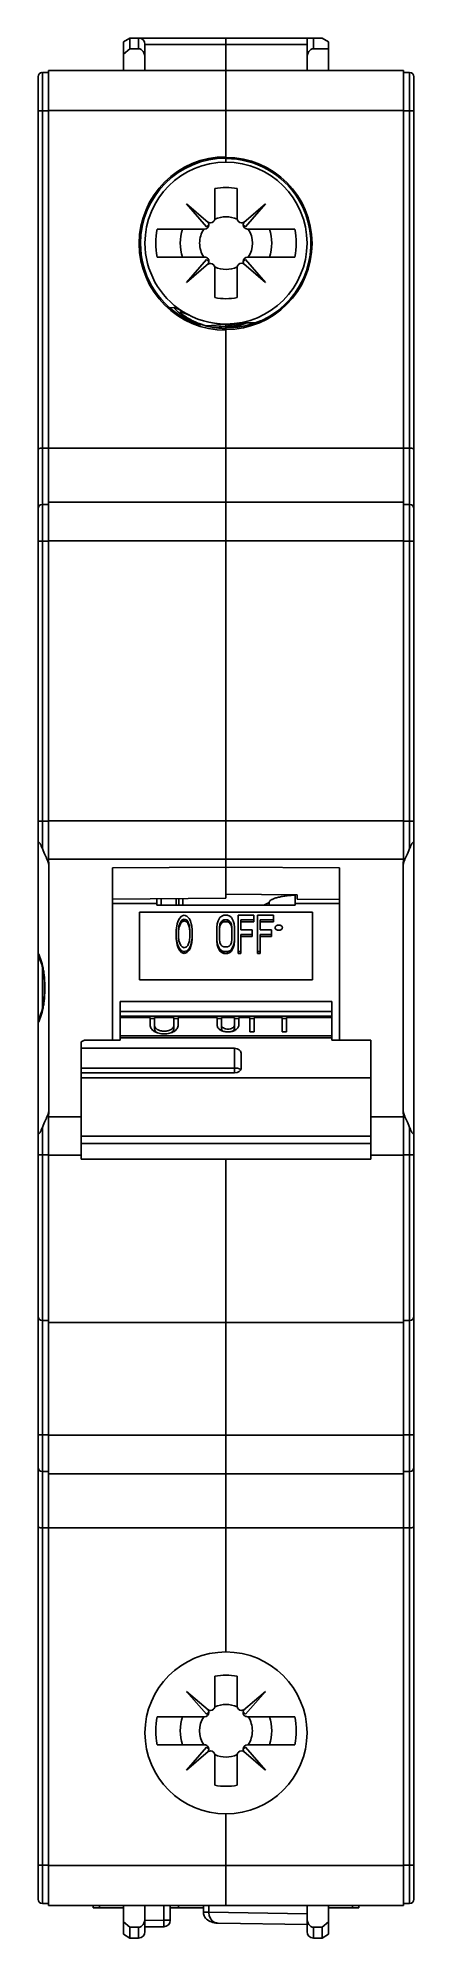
# Model space of a CAD drawing. Header units: millimetres. Extents: x 267.1 to 284.5, y 120 to 208.
import ezdxf

# ---------------------------------------------------------------- set-up
doc = ezdxf.new("R2010")
doc.units = ezdxf.units.MM
doc.header["$MEASUREMENT"] = 0
doc.layers.get('0').update_dxf_attribs({"lineweight": 0})
for name, color, linetype, lineweight in [('02_PLANES', 7, 'Continuous', 0), ('03_AXES', 7, 'Continuous', 0), ('08_DRAFTS', 7, 'Continuous', 0), ('09_ROUNDS', 7, 'Continuous', 0), ('10_CHAMFER', 7, 'Continuous', 0)]:
    doc.layers.add(name, color=color, linetype=linetype, lineweight=lineweight)

msp = doc.modelspace()

# ---------------------------------------------------------------- linework, layer by layer
at = {"color": 7, "lineweight": 25}
for p, q in [((267.063, 206.228), (267.063, 170.634)), ((267.263, 206.428), (267.263, 170.483)), ((267.263, 206.428), (267.553, 206.428)), ((267.553, 169.767), (267.553, 206.528)), ((283.973, 206.528), (267.553, 206.528)), ((283.973, 169.767), (283.973, 206.528)), ((284.263, 206.428), (283.973, 206.428)), ((284.263, 170.483), (284.263, 206.428)), ((284.463, 121.828), (284.463, 206.228)), ((267.263, 204.661), (267.553, 204.661)), ((283.973, 204.668), (267.553, 204.668)), ((284.263, 204.661), (283.973, 204.661)), ((273.942, 200.349), (274.862, 199.288)), ((274.933, 199.49), (273.942, 200.349)), ((277.584, 200.349), (276.592, 199.489)), ((276.665, 199.288), (277.584, 200.349)), ((274.862, 199.288), (274.967, 199.393)), ((276.559, 199.394), (276.665, 199.288)), ((274.862, 197.768), (273.942, 196.707)), ((273.942, 196.707), (274.949, 197.58)), ((274.974, 197.656), (274.862, 197.768)), ((276.665, 197.768), (276.559, 197.662)), ((276.592, 197.567), (277.584, 196.707)), ((277.584, 196.707), (276.665, 197.768)), ((267.263, 189.025), (267.553, 189.025)), ((283.973, 189.028), (267.553, 189.028)), ((284.263, 189.025), (283.973, 189.025)), ((267.263, 186.428), (267.553, 186.428)), ((283.973, 186.528), (267.553, 186.528)), ((284.263, 186.428), (283.973, 186.428)), ((267.263, 184.725), (267.553, 184.725)), ((283.973, 184.735), (267.553, 184.735)), ((284.263, 184.725), (283.973, 184.725)), ((267.263, 171.759), (267.553, 171.759)), ((283.973, 171.763), (267.553, 171.763)), ((284.263, 171.759), (283.973, 171.759)), ((267.512, 169.91), (267.553, 169.91)), ((283.973, 170.002), (267.553, 170.002)), ((284.014, 169.91), (283.973, 169.91)), ((267.563, 158.302), (267.563, 169.754)), ((283.963, 169.754), (283.963, 158.302)), ((271.763, 167.534), (279.763, 167.534)), ((271.763, 167.534), (271.763, 164.412)), ((272.563, 167.937), (272.563, 167.857)), ((272.563, 167.857), (278.963, 167.857)), ((273.606, 167.253), (273.545, 167.145)), ((273.708, 167.36), (273.606, 167.253)), ((273.831, 167.396), (273.708, 167.36)), ((273.729, 167.181), (273.831, 167.217)), ((273.953, 167.36), (273.831, 167.396)), ((273.831, 167.217), (273.933, 167.181)), ((273.831, 167.136), (273.831, 167.217)), ((274.055, 167.253), (273.953, 167.36)), ((274.117, 167.145), (274.055, 167.253)), ((275.484, 167.288), (275.403, 167.145)), ((275.566, 167.36), (275.484, 167.288)), ((275.668, 167.396), (275.566, 167.36)), ((275.832, 167.396), (275.668, 167.396)), ((275.934, 167.36), (275.832, 167.396)), ((276.015, 167.288), (275.934, 167.36)), ((276.097, 167.145), (276.015, 167.288)), ((276.322, 165.632), (276.322, 167.396)), ((277.057, 167.396), (276.322, 167.396)), ((277.057, 167.1), (277.057, 167.396)), ((277.22, 165.632), (277.22, 167.396)), ((277.955, 167.396), (277.22, 167.396)), ((277.513, 167.857), (277.763, 167.991)), ((277.763, 167.992), (277.763, 167.857)), ((277.955, 167.1), (277.955, 167.396)), ((278.963, 167.937), (278.963, 167.857)), ((279.763, 167.534), (279.763, 164.412)), ((273.484, 166.894), (273.463, 166.715)), ((273.463, 166.312), (273.463, 166.715)), ((273.463, 166.393), (273.484, 166.214)), ((273.504, 167.002), (273.484, 166.894)), ((273.545, 167.145), (273.504, 167.002)), ((273.565, 166.68), (273.586, 166.894)), ((273.565, 166.599), (273.586, 166.813)), ((273.565, 166.429), (273.565, 166.68)), ((273.586, 166.214), (273.565, 166.429)), ((273.586, 166.894), (273.667, 167.109)), ((273.586, 166.813), (273.667, 167.028)), ((273.586, 166.813), (273.586, 166.894)), ((273.667, 167.109), (273.729, 167.181)), ((273.667, 167.028), (273.667, 167.109)), ((273.667, 167.028), (273.729, 167.1)), ((273.729, 167.1), (273.729, 167.181)), ((273.729, 167.1), (273.831, 167.136)), ((273.831, 167.136), (273.933, 167.1)), ((273.933, 167.181), (273.994, 167.109)), ((273.933, 167.1), (273.933, 167.181)), ((273.933, 167.1), (273.994, 167.028)), ((273.994, 167.109), (274.076, 166.894)), ((273.994, 167.028), (273.994, 167.109)), ((273.994, 167.028), (274.076, 166.813)), ((274.076, 166.894), (274.096, 166.68)), ((274.076, 166.813), (274.076, 166.894)), ((274.076, 166.813), (274.096, 166.599)), ((274.096, 166.429), (274.076, 166.214)), ((274.096, 166.68), (274.096, 166.429)), ((274.157, 167.002), (274.117, 167.145)), ((274.178, 166.894), (274.157, 167.002)), ((274.198, 166.715), (274.178, 166.894)), ((274.178, 166.214), (274.198, 166.393)), ((274.198, 166.312), (274.198, 166.715)), ((275.362, 167.002), (275.342, 166.823)), ((275.342, 166.205), (275.342, 166.823)), ((275.403, 167.145), (275.362, 167.002)), ((275.464, 166.823), (275.484, 166.966)), ((275.464, 166.742), (275.484, 166.885)), ((275.464, 166.286), (275.464, 166.823)), ((275.484, 166.966), (275.525, 167.074)), ((275.484, 166.885), (275.525, 166.992)), ((275.484, 166.885), (275.484, 166.966)), ((275.525, 167.074), (275.587, 167.145)), ((275.525, 166.992), (275.525, 167.074)), ((275.525, 166.992), (275.587, 167.064)), ((275.587, 167.145), (275.668, 167.181)), ((275.587, 167.064), (275.587, 167.145)), ((275.587, 167.064), (275.668, 167.1)), ((275.668, 167.1), (275.668, 167.181)), ((275.668, 167.181), (275.832, 167.181)), ((275.668, 167.1), (275.832, 167.1)), ((275.832, 167.1), (275.832, 167.181)), ((275.832, 167.181), (275.913, 167.145)), ((275.832, 167.1), (275.913, 167.064)), ((275.913, 167.064), (275.913, 167.145)), ((275.913, 167.145), (275.974, 167.074)), ((275.913, 167.064), (275.974, 166.992)), ((275.974, 166.992), (275.974, 167.074)), ((275.974, 167.074), (276.015, 166.966)), ((275.974, 166.992), (276.015, 166.885)), ((276.015, 166.966), (276.036, 166.823)), ((276.015, 166.885), (276.015, 166.966)), ((276.015, 166.885), (276.036, 166.742)), ((276.036, 166.823), (276.036, 166.286)), ((276.138, 167.002), (276.097, 167.145)), ((276.158, 166.823), (276.138, 167.002)), ((276.158, 166.205), (276.158, 166.823)), ((276.444, 166.715), (276.444, 167.181)), ((276.444, 167.181), (277.057, 167.181)), ((276.444, 167.1), (277.057, 167.1)), ((276.975, 166.715), (276.444, 166.715)), ((276.444, 165.632), (276.444, 166.501)), ((276.444, 166.501), (276.975, 166.501)), ((276.444, 166.42), (276.975, 166.42)), ((276.975, 166.42), (276.975, 166.715)), ((277.342, 166.715), (277.342, 167.181)), ((277.342, 167.181), (277.955, 167.181)), ((277.342, 167.1), (277.955, 167.1)), ((277.873, 166.715), (277.342, 166.715)), ((277.342, 165.632), (277.342, 166.501)), ((277.342, 166.501), (277.873, 166.501)), ((277.342, 166.42), (277.873, 166.42)), ((277.873, 166.42), (277.873, 166.715)), ((273.463, 166.312), (273.484, 166.133)), ((273.484, 166.214), (273.504, 166.107)), ((273.484, 166.133), (273.484, 166.214)), ((273.484, 166.133), (273.504, 166.026)), ((273.504, 166.107), (273.545, 165.963)), ((273.504, 166.026), (273.504, 166.107)), ((273.504, 166.026), (273.545, 165.882)), ((273.545, 165.963), (273.606, 165.856)), ((273.545, 165.882), (273.545, 165.963)), ((273.545, 165.882), (273.606, 165.775)), ((273.667, 165.999), (273.586, 166.214)), ((273.606, 165.856), (273.708, 165.749)), ((273.606, 165.775), (273.606, 165.856)), ((273.606, 165.775), (273.708, 165.668)), ((273.729, 165.928), (273.667, 165.999)), ((273.708, 165.749), (273.831, 165.713)), ((273.708, 165.668), (273.708, 165.749)), ((273.708, 165.668), (273.831, 165.632)), ((273.831, 165.892), (273.729, 165.928)), ((273.933, 165.928), (273.831, 165.892)), ((273.831, 165.713), (273.953, 165.749)), ((273.831, 165.632), (273.831, 165.713)), ((273.831, 165.632), (273.953, 165.668)), ((273.994, 165.999), (273.933, 165.928)), ((273.953, 165.749), (274.055, 165.856)), ((273.953, 165.668), (274.055, 165.775)), ((273.953, 165.668), (273.953, 165.749)), ((274.076, 166.214), (273.994, 165.999)), ((274.055, 165.856), (274.117, 165.963)), ((274.055, 165.775), (274.117, 165.882)), ((274.055, 165.775), (274.055, 165.856)), ((274.117, 165.963), (274.157, 166.107)), ((274.117, 165.882), (274.157, 166.026)), ((274.117, 165.882), (274.117, 165.963)), ((274.157, 166.107), (274.178, 166.214)), ((274.157, 166.026), (274.178, 166.133)), ((274.157, 166.026), (274.157, 166.107)), ((274.178, 166.133), (274.198, 166.312)), ((274.178, 166.133), (274.178, 166.214)), ((275.342, 166.286), (275.362, 166.107)), ((275.342, 166.205), (275.362, 166.026)), ((275.362, 166.026), (275.362, 166.107)), ((275.362, 166.107), (275.403, 165.963)), ((275.362, 166.026), (275.403, 165.882)), ((275.403, 165.882), (275.403, 165.963)), ((275.403, 165.963), (275.484, 165.82)), ((275.403, 165.882), (275.484, 165.739)), ((275.484, 166.142), (275.464, 166.286)), ((275.525, 166.035), (275.484, 166.142)), ((275.484, 165.739), (275.484, 165.82)), ((275.484, 165.82), (275.566, 165.749)), ((275.484, 165.739), (275.566, 165.668)), ((275.587, 165.963), (275.525, 166.035)), ((275.566, 165.668), (275.566, 165.749)), ((275.566, 165.749), (275.668, 165.713)), ((275.566, 165.668), (275.668, 165.632)), ((275.668, 165.928), (275.587, 165.963)), ((275.832, 165.928), (275.668, 165.928)), ((275.668, 165.632), (275.668, 165.713)), ((275.668, 165.713), (275.832, 165.713)), ((275.668, 165.632), (275.832, 165.632)), ((275.913, 165.963), (275.832, 165.928)), ((275.832, 165.713), (275.934, 165.749)), ((275.832, 165.632), (275.832, 165.713)), ((275.832, 165.632), (275.934, 165.668)), ((275.974, 166.035), (275.913, 165.963)), ((275.934, 165.749), (276.015, 165.82)), ((275.934, 165.668), (275.934, 165.749)), ((275.934, 165.668), (276.015, 165.739)), ((276.015, 166.142), (275.974, 166.035)), ((276.036, 166.286), (276.015, 166.142)), ((276.015, 165.82), (276.097, 165.963)), ((276.015, 165.739), (276.097, 165.882)), ((276.015, 165.739), (276.015, 165.82)), ((276.097, 165.963), (276.138, 166.107)), ((276.097, 165.882), (276.138, 166.026)), ((276.097, 165.882), (276.097, 165.963)), ((276.138, 166.107), (276.158, 166.286)), ((276.138, 166.026), (276.158, 166.205)), ((276.138, 166.026), (276.138, 166.107)), ((276.322, 165.713), (276.444, 165.713)), ((276.322, 165.632), (276.444, 165.632)), ((277.22, 165.713), (277.342, 165.713)), ((277.22, 165.632), (277.342, 165.632)), ((271.763, 164.412), (279.763, 164.412)), ((270.863, 162.668), (272.253, 162.668)), ((270.863, 161.812), (270.863, 162.668)), ((272.253, 162.668), (272.253, 162.31)), ((272.253, 162.62), (272.453, 162.62)), ((272.453, 162.668), (273.353, 162.668)), ((272.453, 162.31), (272.453, 162.668)), ((273.353, 162.668), (273.353, 162.31)), ((273.353, 162.62), (273.553, 162.62)), ((273.553, 162.668), (275.353, 162.668)), ((273.553, 162.31), (273.553, 162.668)), ((275.353, 162.668), (275.353, 162.31)), ((275.353, 162.62), (275.553, 162.62)), ((275.553, 162.668), (276.153, 162.668)), ((275.553, 162.31), (275.553, 162.668)), ((276.153, 162.668), (276.153, 162.31)), ((276.153, 162.62), (276.353, 162.62)), ((276.353, 162.668), (276.863, 162.668)), ((276.353, 162.31), (276.353, 162.668)), ((276.863, 162.668), (276.863, 161.994)), ((276.863, 162.62), (277.063, 162.62)), ((277.063, 162.668), (278.363, 162.668)), ((277.063, 161.994), (277.063, 162.668)), ((278.363, 162.668), (278.363, 161.994)), ((278.363, 162.62), (278.563, 162.62)), ((278.563, 161.994), (278.563, 162.668)), ((278.563, 162.668), (280.663, 162.668)), ((280.663, 162.668), (280.663, 161.812)), ((282.463, 161.608), (280.663, 161.608)), ((267.263, 157.573), (267.263, 121.628)), ((267.512, 158.146), (267.553, 158.146)), ((267.553, 121.528), (267.553, 158.289)), ((269.063, 158.054), (267.553, 158.054)), ((282.463, 158.054), (283.973, 158.054)), ((283.973, 121.528), (283.973, 158.289)), ((284.014, 158.146), (283.973, 158.146)), ((284.263, 121.628), (284.263, 157.573)), ((267.063, 157.422), (267.063, 121.828)), ((267.263, 156.297), (267.553, 156.297)), ((269.063, 156.293), (267.553, 156.293)), ((282.463, 156.293), (283.973, 156.293)), ((284.263, 156.297), (283.973, 156.297)), ((267.263, 148.628), (267.553, 148.628)), ((283.973, 148.528), (267.553, 148.528)), ((284.263, 148.628), (283.973, 148.628)), ((267.263, 143.331), (267.553, 143.331)), ((283.973, 143.32), (267.553, 143.32)), ((284.263, 143.331), (283.973, 143.331)), ((267.263, 141.628), (267.553, 141.628)), ((283.973, 141.528), (267.553, 141.528)), ((284.263, 141.628), (283.973, 141.628)), ((267.263, 139.032), (267.553, 139.032)), ((283.973, 139.028), (267.553, 139.028)), ((284.263, 139.032), (283.973, 139.032)), ((274.935, 130.589), (273.942, 131.449)), ((273.942, 131.449), (274.862, 130.388)), ((277.584, 131.449), (276.577, 130.576)), ((276.665, 130.388), (277.584, 131.449)), ((274.862, 130.388), (274.968, 130.494)), ((276.553, 130.5), (276.665, 130.388)), ((274.862, 128.868), (273.942, 127.807)), ((273.942, 127.807), (274.935, 128.667)), ((274.968, 128.762), (274.862, 128.868)), ((276.665, 128.868), (276.56, 128.763)), ((276.593, 128.666), (277.584, 127.807)), ((277.584, 127.807), (276.665, 128.868)), ((267.263, 123.395), (267.553, 123.395)), ((283.973, 123.389), (267.553, 123.389)), ((284.263, 123.395), (283.973, 123.395)), ((267.263, 121.628), (267.553, 121.628)), ((283.973, 121.528), (267.553, 121.528)), ((284.263, 121.628), (283.973, 121.628))]:
    msp.add_line(p, q, dxfattribs=at)
for points in [[(267.263, 206.428), (267.153, 206.428), (267.063, 206.338), (267.063, 206.228)], [(284.463, 206.228), (284.463, 206.338), (284.374, 206.428), (284.263, 206.428)], [(276.278, 201.051), (275.938, 201.12), (275.588, 201.12), (275.248, 201.051)], [(276.796, 197.878), (277.046, 198.275), (277.046, 198.781), (276.796, 199.178)], [(277.78, 197.878), (277.917, 198.301), (277.917, 198.755), (277.78, 199.178)], [(274.543, 198.528), (274.543, 198.298), (274.608, 198.073), (274.731, 197.878)], [(275.248, 196.005), (275.588, 195.936), (275.938, 195.936), (276.278, 196.005)], [(267.263, 186.428), (267.153, 186.428), (267.063, 186.338), (267.063, 186.228)], [(284.463, 186.228), (284.463, 186.338), (284.374, 186.428), (284.263, 186.428)], [(267.063, 148.828), (267.063, 148.718), (267.153, 148.628), (267.263, 148.628)], [(284.263, 148.628), (284.374, 148.628), (284.463, 148.718), (284.463, 148.828)], [(267.063, 141.828), (267.063, 141.718), (267.153, 141.628), (267.263, 141.628)], [(284.263, 141.628), (284.374, 141.628), (284.463, 141.718), (284.463, 141.828)], [(276.278, 132.151), (275.938, 132.22), (275.588, 132.22), (275.248, 132.151)], [(273.746, 130.278), (273.61, 129.855), (273.61, 129.401), (273.746, 128.978)], [(274.731, 130.278), (274.481, 129.881), (274.481, 129.375), (274.731, 128.978)], [(276.983, 129.628), (276.983, 129.858), (276.918, 130.083), (276.796, 130.278)], [(275.248, 127.105), (275.588, 127.036), (275.938, 127.036), (276.278, 127.105)], [(267.063, 121.828), (267.063, 121.718), (267.153, 121.628), (267.263, 121.628)], [(284.263, 121.628), (284.374, 121.628), (284.463, 121.718), (284.463, 121.828)]]:
    msp.add_open_spline(points, degree=3, dxfattribs=at)
for points, knots in [([(267.063, 204.647), (267.063, 204.647), (267.064, 204.648), (267.064, 204.648), (267.065, 204.649), (267.066, 204.649), (267.067, 204.649), (267.069, 204.65), (267.07, 204.65), (267.072, 204.651), (267.074, 204.651), (267.076, 204.652), (267.078, 204.652), (267.085, 204.653), (267.091, 204.654), (267.097, 204.654), (267.105, 204.655), (267.114, 204.656), (267.122, 204.656), (267.132, 204.657), (267.142, 204.658), (267.152, 204.658), (267.164, 204.659), (267.175, 204.659), (267.187, 204.659), (267.199, 204.66), (267.212, 204.66), (267.224, 204.66), (267.237, 204.66), (267.25, 204.661), (267.263, 204.661)], [0, 0, 0, 0, 1, 1, 1, 2, 2, 2, 3, 3, 3, 4, 4, 4, 5, 5, 5, 6, 6, 6, 7, 7, 7, 8, 8, 8, 9, 9, 9, 10, 10, 10, 10]), ([(284.463, 204.647), (284.463, 204.647), (284.463, 204.648), (284.462, 204.648), (284.461, 204.649), (284.46, 204.649), (284.459, 204.649), (284.458, 204.65), (284.456, 204.65), (284.455, 204.651), (284.452, 204.651), (284.45, 204.652), (284.448, 204.652), (284.442, 204.653), (284.436, 204.654), (284.43, 204.654), (284.421, 204.655), (284.413, 204.656), (284.405, 204.656), (284.395, 204.657), (284.384, 204.658), (284.374, 204.658), (284.363, 204.659), (284.351, 204.659), (284.34, 204.659), (284.327, 204.66), (284.315, 204.66), (284.302, 204.66), (284.289, 204.66), (284.276, 204.661), (284.263, 204.661)], [0, 0, 0, 0, 1, 1, 1, 2, 2, 2, 3, 3, 3, 4, 4, 4, 5, 5, 5, 6, 6, 6, 7, 7, 7, 8, 8, 8, 9, 9, 9, 10, 10, 10, 10]), ([(274.768, 199.178), (274.878, 199.178), (274.968, 199.268), (274.968, 199.378), (274.968, 199.432), (274.946, 199.483), (274.908, 199.52)], [0, 0, 0, 0, 1, 1, 1, 2, 2, 2, 2]), ([(276.618, 199.521), (276.539, 199.443), (276.538, 199.317), (276.615, 199.238), (276.653, 199.2), (276.705, 199.178), (276.758, 199.178)], [0, 0, 0, 0, 1, 1, 1, 2, 2, 2, 2]), ([(274.912, 197.532), (274.992, 197.607), (274.997, 197.734), (274.921, 197.815), (274.883, 197.855), (274.83, 197.878), (274.775, 197.878)], [0, 0, 0, 0, 1, 1, 1, 2, 2, 2, 2]), ([(276.758, 197.878), (276.648, 197.878), (276.558, 197.788), (276.558, 197.678), (276.558, 197.624), (276.58, 197.573), (276.618, 197.535)], [0, 0, 0, 0, 1, 1, 1, 2, 2, 2, 2]), ([(267.063, 189.018), (267.063, 189.018), (267.064, 189.018), (267.064, 189.018), (267.065, 189.019), (267.066, 189.019), (267.067, 189.019), (267.069, 189.019), (267.07, 189.019), (267.072, 189.02), (267.074, 189.02), (267.076, 189.02), (267.078, 189.02), (267.081, 189.02), (267.084, 189.021), (267.087, 189.021), (267.09, 189.021), (267.094, 189.021), (267.097, 189.021), (267.101, 189.022), (267.105, 189.022), (267.109, 189.022), (267.113, 189.022), (267.117, 189.022), (267.122, 189.022), (267.132, 189.023), (267.142, 189.023), (267.152, 189.023), (267.164, 189.024), (267.175, 189.024), (267.187, 189.024), (267.199, 189.024), (267.212, 189.024), (267.224, 189.024), (267.237, 189.024), (267.25, 189.025), (267.263, 189.025)], [0, 0, 0, 0, 1, 1, 1, 2, 2, 2, 3, 3, 3, 4, 4, 4, 5, 5, 5, 6, 6, 6, 7, 7, 7, 8, 8, 8, 9, 9, 9, 10, 10, 10, 11, 11, 11, 12, 12, 12, 12]), ([(284.463, 189.018), (284.463, 189.018), (284.463, 189.018), (284.462, 189.018), (284.461, 189.019), (284.46, 189.019), (284.459, 189.019), (284.458, 189.019), (284.456, 189.019), (284.455, 189.02), (284.452, 189.02), (284.45, 189.02), (284.448, 189.02), (284.445, 189.02), (284.442, 189.021), (284.44, 189.021), (284.436, 189.021), (284.433, 189.021), (284.43, 189.021), (284.426, 189.022), (284.422, 189.022), (284.418, 189.022), (284.413, 189.022), (284.409, 189.022), (284.405, 189.022), (284.395, 189.023), (284.384, 189.023), (284.374, 189.023), (284.363, 189.024), (284.351, 189.024), (284.34, 189.024), (284.327, 189.024), (284.315, 189.024), (284.302, 189.024), (284.289, 189.024), (284.276, 189.025), (284.263, 189.025)], [0, 0, 0, 0, 1, 1, 1, 2, 2, 2, 3, 3, 3, 4, 4, 4, 5, 5, 5, 6, 6, 6, 7, 7, 7, 8, 8, 8, 9, 9, 9, 10, 10, 10, 11, 11, 11, 12, 12, 12, 12]), ([(267.063, 184.704), (267.063, 184.705), (267.064, 184.705), (267.064, 184.706), (267.065, 184.707), (267.066, 184.708), (267.067, 184.708), (267.069, 184.709), (267.07, 184.709), (267.072, 184.71), (267.074, 184.711), (267.076, 184.711), (267.078, 184.712), (267.085, 184.713), (267.091, 184.715), (267.097, 184.716), (267.105, 184.717), (267.114, 184.718), (267.122, 184.719), (267.132, 184.72), (267.142, 184.721), (267.152, 184.721), (267.164, 184.722), (267.175, 184.723), (267.187, 184.723), (267.212, 184.724), (267.238, 184.725), (267.263, 184.725)], [0, 0, 0, 0, 1, 1, 1, 2, 2, 2, 3, 3, 3, 4, 4, 4, 5, 5, 5, 6, 6, 6, 7, 7, 7, 8, 8, 8, 9, 9, 9, 9]), ([(284.463, 184.704), (284.463, 184.705), (284.463, 184.705), (284.462, 184.706), (284.461, 184.707), (284.46, 184.708), (284.459, 184.708), (284.458, 184.709), (284.456, 184.709), (284.455, 184.71), (284.452, 184.711), (284.45, 184.711), (284.448, 184.712), (284.442, 184.713), (284.436, 184.715), (284.43, 184.716), (284.421, 184.717), (284.413, 184.718), (284.405, 184.719), (284.395, 184.72), (284.384, 184.721), (284.374, 184.721), (284.363, 184.722), (284.351, 184.723), (284.34, 184.723), (284.314, 184.724), (284.289, 184.725), (284.263, 184.725)], [0, 0, 0, 0, 1, 1, 1, 2, 2, 2, 3, 3, 3, 4, 4, 4, 5, 5, 5, 6, 6, 6, 7, 7, 7, 8, 8, 8, 9, 9, 9, 9]), ([(267.063, 171.752), (267.063, 171.752), (267.064, 171.752), (267.064, 171.752), (267.065, 171.753), (267.066, 171.753), (267.067, 171.753), (267.069, 171.753), (267.07, 171.754), (267.072, 171.754), (267.074, 171.754), (267.076, 171.754), (267.078, 171.755), (267.081, 171.755), (267.084, 171.755), (267.087, 171.755), (267.09, 171.755), (267.094, 171.756), (267.097, 171.756), (267.101, 171.756), (267.105, 171.756), (267.109, 171.756), (267.113, 171.757), (267.117, 171.757), (267.122, 171.757), (267.132, 171.757), (267.142, 171.758), (267.152, 171.758), (267.164, 171.758), (267.175, 171.759), (267.187, 171.759), (267.199, 171.759), (267.212, 171.759), (267.224, 171.759), (267.237, 171.759), (267.25, 171.759), (267.263, 171.759)], [0, 0, 0, 0, 1, 1, 1, 2, 2, 2, 3, 3, 3, 4, 4, 4, 5, 5, 5, 6, 6, 6, 7, 7, 7, 8, 8, 8, 9, 9, 9, 10, 10, 10, 11, 11, 11, 12, 12, 12, 12]), ([(284.463, 171.752), (284.463, 171.752), (284.463, 171.752), (284.462, 171.752), (284.461, 171.753), (284.46, 171.753), (284.459, 171.753), (284.458, 171.753), (284.456, 171.754), (284.455, 171.754), (284.452, 171.754), (284.45, 171.754), (284.448, 171.755), (284.445, 171.755), (284.442, 171.755), (284.44, 171.755), (284.436, 171.755), (284.433, 171.756), (284.43, 171.756), (284.426, 171.756), (284.422, 171.756), (284.418, 171.756), (284.413, 171.757), (284.409, 171.757), (284.405, 171.757), (284.395, 171.757), (284.384, 171.758), (284.374, 171.758), (284.363, 171.758), (284.351, 171.759), (284.34, 171.759), (284.327, 171.759), (284.315, 171.759), (284.302, 171.759), (284.289, 171.759), (284.276, 171.759), (284.263, 171.759)], [0, 0, 0, 0, 1, 1, 1, 2, 2, 2, 3, 3, 3, 4, 4, 4, 5, 5, 5, 6, 6, 6, 7, 7, 7, 8, 8, 8, 9, 9, 9, 10, 10, 10, 11, 11, 11, 12, 12, 12, 12]), ([(267.263, 170.483), (267.256, 170.502), (267.248, 170.521), (267.24, 170.54), (267.232, 170.559), (267.224, 170.578), (267.216, 170.597), (267.212, 170.606), (267.208, 170.615), (267.204, 170.625), (267.199, 170.634), (267.195, 170.643), (267.191, 170.652), (267.186, 170.661), (267.182, 170.67), (267.177, 170.679), (267.173, 170.688), (267.168, 170.697), (267.163, 170.705), (267.159, 170.714), (267.154, 170.722), (267.148, 170.73), (267.146, 170.734), (267.143, 170.738), (267.14, 170.742), (267.138, 170.745), (267.135, 170.749), (267.132, 170.752), (267.129, 170.755), (267.127, 170.759), (267.123, 170.761), (267.121, 170.764), (267.117, 170.767), (267.114, 170.769), (267.111, 170.771), (267.108, 170.772), (267.104, 170.773), (267.102, 170.773), (267.1, 170.773), (267.099, 170.773), (267.097, 170.773), (267.095, 170.772), (267.094, 170.771), (267.09, 170.769), (267.087, 170.766), (267.084, 170.762), (267.081, 170.758), (267.079, 170.753), (267.077, 170.748), (267.072, 170.736), (267.07, 170.724), (267.068, 170.712), (267.064, 170.686), (267.063, 170.66), (267.063, 170.634)], [0, 0, 0, 0, 1, 1, 1, 2, 2, 2, 3, 3, 3, 4, 4, 4, 5, 5, 5, 6, 6, 6, 7, 7, 7, 8, 8, 8, 9, 9, 9, 10, 10, 10, 11, 11, 11, 12, 12, 12, 13, 13, 13, 14, 14, 14, 15, 15, 15, 16, 16, 16, 17, 17, 17, 18, 18, 18, 18]), ([(284.463, 170.634), (284.463, 170.66), (284.462, 170.686), (284.458, 170.712), (284.456, 170.724), (284.454, 170.736), (284.45, 170.748), (284.448, 170.753), (284.446, 170.758), (284.442, 170.762), (284.44, 170.766), (284.437, 170.769), (284.433, 170.771), (284.431, 170.772), (284.43, 170.773), (284.428, 170.773), (284.426, 170.773), (284.424, 170.773), (284.423, 170.773), (284.419, 170.772), (284.416, 170.771), (284.412, 170.769), (284.409, 170.767), (284.406, 170.764), (284.403, 170.761), (284.4, 170.759), (284.397, 170.755), (284.394, 170.752), (284.391, 170.749), (284.389, 170.745), (284.386, 170.742), (284.383, 170.738), (284.381, 170.734), (284.378, 170.73), (284.373, 170.722), (284.368, 170.714), (284.363, 170.705), (284.358, 170.697), (284.354, 170.688), (284.349, 170.679), (284.345, 170.67), (284.34, 170.661), (284.336, 170.652), (284.331, 170.643), (284.327, 170.634), (284.323, 170.625), (284.319, 170.615), (284.314, 170.606), (284.31, 170.597), (284.302, 170.578), (284.294, 170.559), (284.286, 170.54), (284.278, 170.521), (284.271, 170.502), (284.263, 170.483)], [0, 0, 0, 0, 1, 1, 1, 2, 2, 2, 3, 3, 3, 4, 4, 4, 5, 5, 5, 6, 6, 6, 7, 7, 7, 8, 8, 8, 9, 9, 9, 10, 10, 10, 11, 11, 11, 12, 12, 12, 13, 13, 13, 14, 14, 14, 15, 15, 15, 16, 16, 16, 17, 17, 17, 18, 18, 18, 18]), ([(267.512, 169.91), (267.496, 169.947), (267.48, 169.984), (267.463, 170.02), (267.443, 170.065), (267.423, 170.109), (267.403, 170.154), (267.354, 170.263), (267.307, 170.372), (267.263, 170.483)], [0, 0, 0, 0, 1, 1, 1, 2, 2, 2, 3, 3, 3, 3]), ([(267.553, 169.767), (267.551, 169.78), (267.549, 169.792), (267.546, 169.805), (267.538, 169.841), (267.527, 169.876), (267.512, 169.91)], [0, 0, 0, 0, 1, 1, 1, 2, 2, 2, 2]), ([(267.553, 169.88), (267.555, 169.87), (267.556, 169.86), (267.558, 169.85), (267.562, 169.818), (267.563, 169.786), (267.563, 169.754)], [0, 0, 0, 0, 1, 1, 1, 2, 2, 2, 2]), ([(283.963, 169.754), (283.963, 169.764), (283.963, 169.775), (283.964, 169.786), (283.965, 169.818), (283.968, 169.849), (283.973, 169.88)], [0, 0, 0, 0, 1, 1, 1, 2, 2, 2, 2]), ([(284.014, 169.91), (284.009, 169.899), (284.005, 169.888), (284.001, 169.876), (283.988, 169.841), (283.979, 169.804), (283.973, 169.767)], [0, 0, 0, 0, 1, 1, 1, 2, 2, 2, 2]), ([(284.263, 170.483), (284.22, 170.372), (284.172, 170.263), (284.123, 170.154), (284.103, 170.109), (284.083, 170.065), (284.063, 170.02), (284.047, 169.984), (284.03, 169.947), (284.014, 169.91)], [0, 0, 0, 0, 1, 1, 1, 2, 2, 2, 3, 3, 3, 3]), ([(278.203, 166.941), (278.181, 166.941), (278.159, 166.938), (278.138, 166.932), (278.119, 166.926), (278.1, 166.918), (278.083, 166.906), (278.068, 166.896), (278.055, 166.883), (278.046, 166.867), (278.042, 166.86), (278.039, 166.852), (278.037, 166.845), (278.034, 166.837), (278.033, 166.829), (278.033, 166.821)], [0, 0, 0, 0, 1, 1, 1, 2, 2, 2, 3, 3, 3, 4, 4, 4, 5, 5, 5, 5]), ([(278.033, 166.821), (278.033, 166.813), (278.034, 166.805), (278.037, 166.798), (278.039, 166.79), (278.042, 166.782), (278.046, 166.775), (278.055, 166.76), (278.068, 166.747), (278.083, 166.736), (278.1, 166.724), (278.119, 166.716), (278.138, 166.71), (278.159, 166.704), (278.181, 166.701), (278.203, 166.701)], [0, 0, 0, 0, 1, 1, 1, 2, 2, 2, 3, 3, 3, 4, 4, 4, 5, 5, 5, 5]), ([(278.373, 166.821), (278.373, 166.829), (278.372, 166.837), (278.37, 166.845), (278.368, 166.852), (278.364, 166.86), (278.36, 166.867), (278.351, 166.883), (278.338, 166.896), (278.323, 166.906), (278.307, 166.918), (278.288, 166.926), (278.268, 166.932), (278.247, 166.938), (278.225, 166.941), (278.203, 166.941)], [0, 0, 0, 0, 1, 1, 1, 2, 2, 2, 3, 3, 3, 4, 4, 4, 5, 5, 5, 5]), ([(278.203, 166.701), (278.225, 166.701), (278.247, 166.704), (278.268, 166.71), (278.288, 166.716), (278.307, 166.724), (278.323, 166.736), (278.338, 166.747), (278.351, 166.76), (278.36, 166.775), (278.364, 166.782), (278.368, 166.79), (278.37, 166.798), (278.372, 166.805), (278.373, 166.813), (278.373, 166.821)], [0, 0, 0, 0, 1, 1, 1, 2, 2, 2, 3, 3, 3, 4, 4, 4, 5, 5, 5, 5]), ([(267.063, 157.422), (267.063, 157.396), (267.064, 157.37), (267.068, 157.345), (267.07, 157.332), (267.072, 157.32), (267.077, 157.308), (267.079, 157.303), (267.081, 157.298), (267.084, 157.294), (267.087, 157.29), (267.09, 157.287), (267.094, 157.285), (267.095, 157.284), (267.097, 157.283), (267.099, 157.283), (267.1, 157.283), (267.102, 157.283), (267.104, 157.283), (267.108, 157.284), (267.111, 157.285), (267.114, 157.287), (267.117, 157.289), (267.121, 157.292), (267.123, 157.295), (267.127, 157.297), (267.129, 157.301), (267.132, 157.304), (267.135, 157.307), (267.138, 157.311), (267.14, 157.314), (267.143, 157.318), (267.146, 157.322), (267.148, 157.326), (267.154, 157.334), (267.159, 157.342), (267.163, 157.351), (267.168, 157.359), (267.173, 157.368), (267.177, 157.377), (267.182, 157.386), (267.186, 157.395), (267.191, 157.404), (267.195, 157.413), (267.199, 157.422), (267.204, 157.431), (267.208, 157.441), (267.212, 157.45), (267.216, 157.459), (267.224, 157.478), (267.232, 157.497), (267.24, 157.516), (267.248, 157.535), (267.256, 157.554), (267.263, 157.573)], [0, 0, 0, 0, 1, 1, 1, 2, 2, 2, 3, 3, 3, 4, 4, 4, 5, 5, 5, 6, 6, 6, 7, 7, 7, 8, 8, 8, 9, 9, 9, 10, 10, 10, 11, 11, 11, 12, 12, 12, 13, 13, 13, 14, 14, 14, 15, 15, 15, 16, 16, 16, 17, 17, 17, 18, 18, 18, 18]), ([(267.263, 157.573), (267.307, 157.684), (267.354, 157.793), (267.403, 157.902), (267.423, 157.947), (267.443, 157.991), (267.463, 158.036), (267.48, 158.072), (267.496, 158.109), (267.512, 158.146)], [0, 0, 0, 0, 1, 1, 1, 2, 2, 2, 3, 3, 3, 3]), ([(267.512, 158.146), (267.517, 158.157), (267.522, 158.168), (267.526, 158.18), (267.538, 158.215), (267.547, 158.252), (267.553, 158.289)], [0, 0, 0, 0, 1, 1, 1, 2, 2, 2, 2]), ([(267.563, 158.302), (267.563, 158.292), (267.563, 158.281), (267.563, 158.27), (267.561, 158.238), (267.558, 158.207), (267.553, 158.176)], [0, 0, 0, 0, 1, 1, 1, 2, 2, 2, 2]), ([(283.973, 158.176), (283.972, 158.186), (283.97, 158.196), (283.969, 158.206), (283.965, 158.238), (283.963, 158.27), (283.963, 158.302)], [0, 0, 0, 0, 1, 1, 1, 2, 2, 2, 2]), ([(283.973, 158.289), (283.975, 158.276), (283.978, 158.264), (283.98, 158.251), (283.988, 158.215), (284, 158.18), (284.014, 158.146)], [0, 0, 0, 0, 1, 1, 1, 2, 2, 2, 2]), ([(284.014, 158.146), (284.03, 158.109), (284.047, 158.072), (284.063, 158.036), (284.083, 157.991), (284.103, 157.947), (284.123, 157.902), (284.172, 157.793), (284.22, 157.684), (284.263, 157.573)], [0, 0, 0, 0, 1, 1, 1, 2, 2, 2, 3, 3, 3, 3]), ([(284.263, 157.573), (284.271, 157.554), (284.278, 157.535), (284.286, 157.516), (284.294, 157.497), (284.302, 157.478), (284.31, 157.459), (284.314, 157.45), (284.319, 157.441), (284.323, 157.431), (284.327, 157.422), (284.331, 157.413), (284.336, 157.404), (284.34, 157.395), (284.345, 157.386), (284.349, 157.377), (284.354, 157.368), (284.358, 157.359), (284.363, 157.351), (284.368, 157.342), (284.373, 157.334), (284.378, 157.326), (284.381, 157.322), (284.383, 157.318), (284.386, 157.314), (284.389, 157.311), (284.391, 157.307), (284.394, 157.304), (284.397, 157.301), (284.4, 157.297), (284.403, 157.295), (284.406, 157.292), (284.409, 157.289), (284.412, 157.287), (284.416, 157.285), (284.419, 157.284), (284.423, 157.283), (284.424, 157.283), (284.426, 157.283), (284.428, 157.283), (284.43, 157.283), (284.431, 157.284), (284.433, 157.285), (284.437, 157.287), (284.44, 157.29), (284.442, 157.294), (284.446, 157.298), (284.448, 157.303), (284.45, 157.308), (284.454, 157.32), (284.456, 157.332), (284.458, 157.345), (284.462, 157.37), (284.463, 157.396), (284.463, 157.422)], [0, 0, 0, 0, 1, 1, 1, 2, 2, 2, 3, 3, 3, 4, 4, 4, 5, 5, 5, 6, 6, 6, 7, 7, 7, 8, 8, 8, 9, 9, 9, 10, 10, 10, 11, 11, 11, 12, 12, 12, 13, 13, 13, 14, 14, 14, 15, 15, 15, 16, 16, 16, 17, 17, 17, 18, 18, 18, 18]), ([(267.063, 156.304), (267.063, 156.304), (267.064, 156.304), (267.064, 156.304), (267.065, 156.303), (267.066, 156.303), (267.067, 156.303), (267.069, 156.303), (267.07, 156.302), (267.072, 156.302), (267.074, 156.302), (267.076, 156.302), (267.078, 156.302), (267.081, 156.301), (267.084, 156.301), (267.087, 156.301), (267.09, 156.301), (267.094, 156.3), (267.097, 156.3), (267.101, 156.3), (267.105, 156.3), (267.109, 156.3), (267.113, 156.299), (267.117, 156.299), (267.122, 156.299), (267.132, 156.299), (267.142, 156.298), (267.152, 156.298), (267.164, 156.298), (267.175, 156.298), (267.187, 156.297), (267.199, 156.297), (267.212, 156.297), (267.224, 156.297), (267.237, 156.297), (267.25, 156.297), (267.263, 156.297)], [0, 0, 0, 0, 1, 1, 1, 2, 2, 2, 3, 3, 3, 4, 4, 4, 5, 5, 5, 6, 6, 6, 7, 7, 7, 8, 8, 8, 9, 9, 9, 10, 10, 10, 11, 11, 11, 12, 12, 12, 12]), ([(284.463, 156.304), (284.463, 156.304), (284.463, 156.304), (284.462, 156.304), (284.461, 156.303), (284.46, 156.303), (284.459, 156.303), (284.458, 156.303), (284.456, 156.302), (284.455, 156.302), (284.452, 156.302), (284.45, 156.302), (284.448, 156.302), (284.445, 156.301), (284.442, 156.301), (284.44, 156.301), (284.436, 156.301), (284.433, 156.3), (284.43, 156.3), (284.426, 156.3), (284.422, 156.3), (284.418, 156.3), (284.413, 156.299), (284.409, 156.299), (284.405, 156.299), (284.395, 156.299), (284.384, 156.298), (284.374, 156.298), (284.363, 156.298), (284.351, 156.298), (284.34, 156.297), (284.327, 156.297), (284.315, 156.297), (284.302, 156.297), (284.289, 156.297), (284.276, 156.297), (284.263, 156.297)], [0, 0, 0, 0, 1, 1, 1, 2, 2, 2, 3, 3, 3, 4, 4, 4, 5, 5, 5, 6, 6, 6, 7, 7, 7, 8, 8, 8, 9, 9, 9, 10, 10, 10, 11, 11, 11, 12, 12, 12, 12]), ([(267.063, 143.352), (267.063, 143.351), (267.064, 143.35), (267.064, 143.35), (267.065, 143.349), (267.066, 143.348), (267.067, 143.348), (267.069, 143.347), (267.07, 143.346), (267.072, 143.346), (267.074, 143.345), (267.076, 143.344), (267.078, 143.344), (267.085, 143.342), (267.091, 143.341), (267.097, 143.34), (267.105, 143.339), (267.114, 143.338), (267.122, 143.337), (267.132, 143.336), (267.142, 143.335), (267.152, 143.334), (267.164, 143.334), (267.175, 143.333), (267.187, 143.332), (267.212, 143.331), (267.238, 143.331), (267.263, 143.331)], [0, 0, 0, 0, 1, 1, 1, 2, 2, 2, 3, 3, 3, 4, 4, 4, 5, 5, 5, 6, 6, 6, 7, 7, 7, 8, 8, 8, 9, 9, 9, 9]), ([(284.463, 143.352), (284.463, 143.351), (284.463, 143.35), (284.462, 143.35), (284.461, 143.349), (284.46, 143.348), (284.459, 143.348), (284.458, 143.347), (284.456, 143.346), (284.455, 143.346), (284.452, 143.345), (284.45, 143.344), (284.448, 143.344), (284.442, 143.342), (284.436, 143.341), (284.43, 143.34), (284.421, 143.339), (284.413, 143.338), (284.405, 143.337), (284.395, 143.336), (284.384, 143.335), (284.374, 143.334), (284.363, 143.334), (284.351, 143.333), (284.34, 143.332), (284.314, 143.331), (284.289, 143.331), (284.263, 143.331)], [0, 0, 0, 0, 1, 1, 1, 2, 2, 2, 3, 3, 3, 4, 4, 4, 5, 5, 5, 6, 6, 6, 7, 7, 7, 8, 8, 8, 9, 9, 9, 9]), ([(267.063, 139.038), (267.063, 139.038), (267.064, 139.038), (267.064, 139.038), (267.065, 139.037), (267.066, 139.037), (267.067, 139.037), (267.069, 139.037), (267.07, 139.037), (267.072, 139.036), (267.074, 139.036), (267.076, 139.036), (267.078, 139.036), (267.081, 139.036), (267.084, 139.035), (267.087, 139.035), (267.09, 139.035), (267.094, 139.035), (267.097, 139.035), (267.101, 139.034), (267.105, 139.034), (267.109, 139.034), (267.113, 139.034), (267.117, 139.034), (267.122, 139.034), (267.132, 139.033), (267.142, 139.033), (267.152, 139.033), (267.164, 139.032), (267.175, 139.032), (267.187, 139.032), (267.199, 139.032), (267.212, 139.032), (267.224, 139.032), (267.237, 139.032), (267.25, 139.032), (267.263, 139.032)], [0, 0, 0, 0, 1, 1, 1, 2, 2, 2, 3, 3, 3, 4, 4, 4, 5, 5, 5, 6, 6, 6, 7, 7, 7, 8, 8, 8, 9, 9, 9, 10, 10, 10, 11, 11, 11, 12, 12, 12, 12]), ([(284.463, 139.038), (284.463, 139.038), (284.463, 139.038), (284.462, 139.038), (284.461, 139.037), (284.46, 139.037), (284.459, 139.037), (284.458, 139.037), (284.456, 139.037), (284.455, 139.036), (284.452, 139.036), (284.45, 139.036), (284.448, 139.036), (284.445, 139.036), (284.442, 139.035), (284.44, 139.035), (284.436, 139.035), (284.433, 139.035), (284.43, 139.035), (284.426, 139.034), (284.422, 139.034), (284.418, 139.034), (284.413, 139.034), (284.409, 139.034), (284.405, 139.034), (284.395, 139.033), (284.384, 139.033), (284.374, 139.033), (284.363, 139.032), (284.351, 139.032), (284.34, 139.032), (284.327, 139.032), (284.315, 139.032), (284.302, 139.032), (284.289, 139.032), (284.276, 139.032), (284.263, 139.032)], [0, 0, 0, 0, 1, 1, 1, 2, 2, 2, 3, 3, 3, 4, 4, 4, 5, 5, 5, 6, 6, 6, 7, 7, 7, 8, 8, 8, 9, 9, 9, 10, 10, 10, 11, 11, 11, 12, 12, 12, 12]), ([(274.768, 130.278), (274.879, 130.278), (274.968, 130.368), (274.968, 130.478), (274.968, 130.532), (274.947, 130.583), (274.908, 130.621)], [0, 0, 0, 0, 1, 1, 1, 2, 2, 2, 2]), ([(276.615, 130.624), (276.534, 130.549), (276.53, 130.422), (276.605, 130.341), (276.643, 130.301), (276.696, 130.278), (276.751, 130.278)], [0, 0, 0, 0, 1, 1, 1, 2, 2, 2, 2]), ([(274.908, 128.635), (274.987, 128.713), (274.988, 128.839), (274.911, 128.918), (274.873, 128.956), (274.822, 128.978), (274.768, 128.978)], [0, 0, 0, 0, 1, 1, 1, 2, 2, 2, 2]), ([(276.759, 128.978), (276.648, 128.978), (276.559, 128.888), (276.559, 128.778), (276.559, 128.724), (276.58, 128.673), (276.619, 128.636)], [0, 0, 0, 0, 1, 1, 1, 2, 2, 2, 2]), ([(267.063, 123.409), (267.063, 123.409), (267.064, 123.408), (267.064, 123.408), (267.065, 123.407), (267.066, 123.407), (267.067, 123.407), (267.069, 123.406), (267.07, 123.406), (267.072, 123.405), (267.074, 123.405), (267.076, 123.404), (267.078, 123.404), (267.085, 123.403), (267.091, 123.402), (267.097, 123.402), (267.105, 123.401), (267.114, 123.4), (267.122, 123.4), (267.132, 123.399), (267.142, 123.398), (267.152, 123.398), (267.164, 123.397), (267.175, 123.397), (267.187, 123.397), (267.199, 123.396), (267.212, 123.396), (267.224, 123.396), (267.237, 123.396), (267.25, 123.395), (267.263, 123.395)], [0, 0, 0, 0, 1, 1, 1, 2, 2, 2, 3, 3, 3, 4, 4, 4, 5, 5, 5, 6, 6, 6, 7, 7, 7, 8, 8, 8, 9, 9, 9, 10, 10, 10, 10]), ([(284.463, 123.409), (284.463, 123.409), (284.463, 123.408), (284.462, 123.408), (284.461, 123.407), (284.46, 123.407), (284.459, 123.407), (284.458, 123.406), (284.456, 123.406), (284.455, 123.405), (284.452, 123.405), (284.45, 123.404), (284.448, 123.404), (284.442, 123.403), (284.436, 123.402), (284.43, 123.402), (284.421, 123.401), (284.413, 123.4), (284.405, 123.4), (284.395, 123.399), (284.384, 123.398), (284.374, 123.398), (284.363, 123.397), (284.351, 123.397), (284.34, 123.397), (284.327, 123.396), (284.315, 123.396), (284.302, 123.396), (284.289, 123.396), (284.276, 123.395), (284.263, 123.395)], [0, 0, 0, 0, 1, 1, 1, 2, 2, 2, 3, 3, 3, 4, 4, 4, 5, 5, 5, 6, 6, 6, 7, 7, 7, 8, 8, 8, 9, 9, 9, 10, 10, 10, 10])]:
    msp.add_open_spline(points, degree=3, knots=knots, dxfattribs=at)
at = {"layer": '02_PLANES', "color": 7, "lineweight": 25}
for p, q in [((269.613, 121.428), (269.613, 121.528)), ((269.913, 121.428), (269.913, 121.528)), ((273.563, 121.428), (273.563, 121.528)), ((269.613, 121.428), (271.013, 121.428)), ((274.72, 121.428), (273.183, 121.428))]:
    msp.add_line(p, q, dxfattribs=at)
at = {"layer": '03_AXES', "color": 7, "lineweight": 25}
for p, q in [((275.763, 202.496), (275.763, 206.528)), ((275.248, 199.663), (275.248, 201.051)), ((276.278, 201.051), (276.278, 199.664)), ((272.579, 199.178), (274.768, 199.178)), ((276.758, 199.178), (278.949, 199.178)), ((274.775, 197.878), (272.579, 197.878)), ((275.248, 197.386), (275.248, 196.005)), ((276.278, 197.392), (276.278, 196.005)), ((278.949, 197.878), (276.758, 197.878)), ((275.763, 170.002), (275.763, 194.528)), ((272.563, 168.162), (272.563, 167.937)), ((278.963, 168.338), (278.963, 167.937)), ((270.513, 167.937), (272.563, 167.937)), ((278.963, 167.937), (281.013, 167.937)), ((272.453, 162.31), (272.453, 162.155)), ((273.353, 162.31), (273.353, 162.155)), ((275.553, 162.31), (275.553, 162.155)), ((276.153, 162.31), (276.153, 162.155)), ((276.863, 161.994), (277.063, 161.994)), ((278.363, 161.994), (278.563, 161.994)), ((275.763, 133.278), (275.763, 156.095)), ((275.248, 130.764), (275.248, 132.151)), ((276.278, 130.77), (276.278, 132.151)), ((272.578, 130.278), (274.768, 130.278)), ((276.751, 130.278), (278.948, 130.278)), ((274.768, 128.978), (272.578, 128.978)), ((275.248, 127.105), (275.248, 128.492)), ((276.278, 128.493), (276.278, 127.105)), ((278.948, 128.978), (276.759, 128.978)), ((275.763, 121.528), (275.763, 125.778))]:
    msp.add_line(p, q, dxfattribs=at)
msp.add_circle((275.763, 129.528), 3.75, dxfattribs=at)
for points, knots in [([(275.763, 202.528), (273.544, 202.528), (271.745, 200.729), (271.745, 198.51), (271.745, 196.291), (273.544, 194.492), (275.763, 194.492), (275.763, 194.492), (275.763, 194.492), (275.763, 194.492)], [0, 0, 0, 0, 1, 1, 1, 2, 2, 2, 3, 3, 3, 3]), ([(275.763, 194.528), (277.964, 194.528), (279.747, 196.312), (279.747, 198.512), (279.747, 200.713), (277.964, 202.496), (275.763, 202.496), (275.763, 202.496), (275.763, 202.496), (275.763, 202.496)], [0, 0, 0, 0, 1, 1, 1, 2, 2, 2, 3, 3, 3, 3]), ([(274.908, 199.52), (274.987, 199.443), (275.113, 199.444), (275.191, 199.523), (275.228, 199.56), (275.248, 199.61), (275.248, 199.663)], [0, 0, 0, 0, 1, 1, 1, 2, 2, 2, 2]), ([(276.278, 199.664), (276.278, 199.553), (276.368, 199.464), (276.478, 199.464), (276.531, 199.464), (276.581, 199.484), (276.618, 199.521)], [0, 0, 0, 0, 1, 1, 1, 2, 2, 2, 2]), ([(275.248, 197.386), (275.248, 197.496), (275.159, 197.586), (275.048, 197.586), (274.998, 197.586), (274.949, 197.567), (274.912, 197.532)], [0, 0, 0, 0, 1, 1, 1, 2, 2, 2, 2]), ([(276.618, 197.535), (276.539, 197.612), (276.413, 197.611), (276.335, 197.532), (276.299, 197.495), (276.278, 197.445), (276.278, 197.392)], [0, 0, 0, 0, 1, 1, 1, 2, 2, 2, 2]), ([(272.253, 162.31), (272.253, 162.283), (272.258, 162.256), (272.266, 162.23), (272.274, 162.203), (272.287, 162.177), (272.303, 162.153), (272.32, 162.127), (272.34, 162.103), (272.363, 162.081), (272.388, 162.058), (272.415, 162.037), (272.444, 162.019), (272.475, 161.999), (272.508, 161.982), (272.542, 161.968), (272.579, 161.952), (272.616, 161.94), (272.655, 161.93), (272.735, 161.909), (272.819, 161.899), (272.903, 161.899), (272.987, 161.899), (273.071, 161.909), (273.152, 161.93), (273.19, 161.94), (273.228, 161.952), (273.264, 161.968), (273.298, 161.982), (273.332, 161.999), (273.363, 162.019), (273.392, 162.037), (273.419, 162.058), (273.444, 162.081), (273.466, 162.103), (273.487, 162.127), (273.504, 162.153), (273.519, 162.177), (273.532, 162.203), (273.541, 162.23), (273.549, 162.256), (273.553, 162.283), (273.553, 162.31)], [0, 0, 0, 0, 1, 1, 1, 2, 2, 2, 3, 3, 3, 4, 4, 4, 5, 5, 5, 6, 6, 6, 7, 7, 7, 8, 8, 8, 9, 9, 9, 10, 10, 10, 11, 11, 11, 12, 12, 12, 13, 13, 13, 14, 14, 14, 14]), ([(272.453, 162.31), (272.453, 162.291), (272.456, 162.273), (272.462, 162.255), (272.468, 162.236), (272.477, 162.218), (272.488, 162.201), (272.499, 162.183), (272.513, 162.167), (272.529, 162.152), (272.546, 162.136), (272.565, 162.121), (272.585, 162.109), (272.607, 162.095), (272.63, 162.083), (272.653, 162.073), (272.678, 162.063), (272.705, 162.054), (272.731, 162.047), (272.787, 162.032), (272.845, 162.025), (272.903, 162.025), (272.961, 162.025), (273.019, 162.032), (273.075, 162.047), (273.102, 162.054), (273.128, 162.063), (273.153, 162.073), (273.177, 162.083), (273.2, 162.095), (273.221, 162.109), (273.241, 162.121), (273.26, 162.136), (273.277, 162.152), (273.293, 162.167), (273.307, 162.183), (273.319, 162.201), (273.33, 162.218), (273.339, 162.236), (273.345, 162.255), (273.35, 162.273), (273.353, 162.291), (273.353, 162.31)], [0, 0, 0, 0, 1, 1, 1, 2, 2, 2, 3, 3, 3, 4, 4, 4, 5, 5, 5, 6, 6, 6, 7, 7, 7, 8, 8, 8, 9, 9, 9, 10, 10, 10, 11, 11, 11, 12, 12, 12, 13, 13, 13, 14, 14, 14, 14]), ([(272.594, 161.948), (272.573, 161.961), (272.553, 161.976), (272.534, 161.992), (272.518, 162.007), (272.503, 162.024), (272.49, 162.043), (272.478, 162.06), (272.469, 162.078), (272.463, 162.098), (272.456, 162.116), (272.453, 162.136), (272.453, 162.155)], [0, 0, 0, 0, 1, 1, 1, 2, 2, 2, 3, 3, 3, 4, 4, 4, 4]), ([(273.353, 162.155), (273.353, 162.136), (273.35, 162.116), (273.344, 162.098), (273.338, 162.078), (273.328, 162.06), (273.317, 162.043), (273.304, 162.024), (273.289, 162.007), (273.272, 161.992), (273.254, 161.976), (273.234, 161.961), (273.212, 161.948)], [0, 0, 0, 0, 1, 1, 1, 2, 2, 2, 3, 3, 3, 4, 4, 4, 4]), ([(275.353, 162.31), (275.353, 162.289), (275.357, 162.268), (275.363, 162.248), (275.369, 162.227), (275.379, 162.207), (275.391, 162.189), (275.404, 162.169), (275.42, 162.151), (275.438, 162.134), (275.457, 162.116), (275.478, 162.1), (275.5, 162.086), (275.524, 162.071), (275.549, 162.058), (275.575, 162.047), (275.604, 162.035), (275.632, 162.025), (275.662, 162.018), (275.724, 162.001), (275.789, 161.994), (275.853, 161.994), (275.918, 161.994), (275.982, 162.001), (276.045, 162.018), (276.074, 162.025), (276.103, 162.035), (276.131, 162.047), (276.157, 162.058), (276.183, 162.071), (276.207, 162.086), (276.229, 162.1), (276.25, 162.116), (276.269, 162.134), (276.286, 162.151), (276.302, 162.169), (276.315, 162.189), (276.327, 162.207), (276.337, 162.227), (276.344, 162.248), (276.35, 162.268), (276.353, 162.289), (276.353, 162.31)], [0, 0, 0, 0, 1, 1, 1, 2, 2, 2, 3, 3, 3, 4, 4, 4, 5, 5, 5, 6, 6, 6, 7, 7, 7, 8, 8, 8, 9, 9, 9, 10, 10, 10, 11, 11, 11, 12, 12, 12, 13, 13, 13, 14, 14, 14, 14]), ([(275.553, 162.31), (275.553, 162.298), (275.555, 162.285), (275.559, 162.273), (275.563, 162.261), (275.569, 162.249), (275.576, 162.237), (275.584, 162.225), (275.593, 162.215), (275.604, 162.205), (275.615, 162.194), (275.628, 162.184), (275.641, 162.176), (275.671, 162.157), (275.704, 162.144), (275.738, 162.135), (275.776, 162.125), (275.815, 162.12), (275.853, 162.12), (275.892, 162.12), (275.931, 162.125), (275.968, 162.135), (276.002, 162.144), (276.036, 162.157), (276.065, 162.176), (276.079, 162.184), (276.091, 162.194), (276.103, 162.205), (276.113, 162.215), (276.123, 162.225), (276.13, 162.237), (276.138, 162.249), (276.144, 162.261), (276.147, 162.273), (276.151, 162.285), (276.153, 162.298), (276.153, 162.31)], [0, 0, 0, 0, 1, 1, 1, 2, 2, 2, 3, 3, 3, 4, 4, 4, 5, 5, 5, 6, 6, 6, 7, 7, 7, 8, 8, 8, 9, 9, 9, 10, 10, 10, 11, 11, 11, 12, 12, 12, 12]), ([(275.636, 162.024), (275.624, 162.032), (275.612, 162.042), (275.601, 162.053), (275.591, 162.062), (275.582, 162.073), (275.575, 162.085), (275.568, 162.096), (275.562, 162.107), (275.559, 162.119), (275.555, 162.131), (275.553, 162.143), (275.553, 162.155)], [0, 0, 0, 0, 1, 1, 1, 2, 2, 2, 3, 3, 3, 4, 4, 4, 4]), ([(276.153, 162.155), (276.153, 162.143), (276.151, 162.131), (276.148, 162.119), (276.144, 162.107), (276.139, 162.096), (276.132, 162.085), (276.124, 162.073), (276.115, 162.062), (276.105, 162.053), (276.095, 162.042), (276.083, 162.032), (276.07, 162.024)], [0, 0, 0, 0, 1, 1, 1, 2, 2, 2, 3, 3, 3, 4, 4, 4, 4]), ([(274.908, 130.621), (274.987, 130.544), (275.114, 130.545), (275.191, 130.624), (275.228, 130.661), (275.248, 130.711), (275.248, 130.764)], [0, 0, 0, 0, 1, 1, 1, 2, 2, 2, 2]), ([(276.278, 130.77), (276.278, 130.66), (276.368, 130.57), (276.478, 130.57), (276.529, 130.57), (276.578, 130.589), (276.615, 130.624)], [0, 0, 0, 0, 1, 1, 1, 2, 2, 2, 2]), ([(275.248, 128.492), (275.248, 128.603), (275.159, 128.692), (275.048, 128.692), (274.996, 128.692), (274.946, 128.672), (274.908, 128.635)], [0, 0, 0, 0, 1, 1, 1, 2, 2, 2, 2]), ([(276.619, 128.636), (276.54, 128.713), (276.413, 128.712), (276.336, 128.633), (276.299, 128.596), (276.278, 128.546), (276.278, 128.493)], [0, 0, 0, 0, 1, 1, 1, 2, 2, 2, 2])]:
    msp.add_open_spline(points, degree=3, knots=knots, dxfattribs=at)
for points in [[(276.278, 199.634), (275.952, 199.786), (275.575, 199.786), (275.248, 199.634)], [(272.579, 199.178), (272.491, 198.749), (272.491, 198.307), (272.579, 197.878)], [(273.746, 199.178), (273.61, 198.755), (273.61, 198.301), (273.746, 197.878)], [(274.731, 199.178), (274.608, 198.983), (274.543, 198.758), (274.543, 198.528)], [(278.949, 197.878), (279.036, 198.307), (279.036, 198.749), (278.949, 199.178)], [(275.248, 197.422), (275.575, 197.27), (275.952, 197.27), (276.278, 197.422)], [(272.578, 130.278), (272.49, 129.849), (272.49, 129.407), (272.578, 128.978)], [(276.278, 130.734), (275.952, 130.886), (275.575, 130.886), (275.248, 130.734)], [(277.78, 128.978), (277.917, 129.401), (277.917, 129.855), (277.78, 130.278)], [(278.948, 128.978), (279.035, 129.407), (279.035, 129.849), (278.948, 130.278)], [(276.796, 128.978), (276.918, 129.173), (276.983, 129.398), (276.983, 129.628)], [(275.248, 128.522), (275.575, 128.37), (275.952, 128.37), (276.278, 128.522)]]:
    msp.add_open_spline(points, degree=3, dxfattribs=at)
at = {"layer": '08_DRAFTS', "color": 7, "lineweight": 25}
for p, q in [((275.763, 202.444), (275.763, 202.496)), ((273.149, 195.541), (273.396, 195.537)), ((275.763, 194.755), (274.858, 194.694)), ((275.763, 194.673), (275.139, 194.632)), ((275.763, 194.673), (275.763, 194.755)), ((277.147, 194.84), (276.691, 194.836)), ((275.763, 170.002), (275.763, 168.193)), ((275.763, 169.623), (270.513, 169.597)), ((270.513, 161.608), (270.513, 169.597)), ((281.013, 169.597), (275.763, 169.623)), ((281.013, 161.608), (281.013, 169.597)), ((270.513, 168.142), (275.763, 168.193)), ((279.063, 168.337), (275.763, 168.373)), ((279.063, 168.143), (279.063, 168.337)), ((281.013, 168.124), (279.063, 168.143))]:
    msp.add_line(p, q, dxfattribs=at)
for points, knots in [([(275.763, 194.778), (277.834, 194.778), (279.513, 196.457), (279.513, 198.528), (279.513, 200.599), (277.834, 202.278), (275.763, 202.278), (273.692, 202.278), (272.013, 200.599), (272.013, 198.528), (272.013, 197.246), (272.668, 196.053), (273.749, 195.365)], [0, 0, 0, 0, 1, 1, 1, 2, 2, 2, 3, 3, 3, 4, 4, 4, 4]), ([(273.396, 195.537), (273.394, 195.537), (273.392, 195.537), (273.39, 195.536), (273.389, 195.536), (273.387, 195.535), (273.386, 195.534), (273.385, 195.534), (273.384, 195.533), (273.383, 195.532), (273.383, 195.53), (273.382, 195.529), (273.382, 195.527), (273.382, 195.526), (273.382, 195.524), (273.383, 195.522), (273.383, 195.52), (273.384, 195.518), (273.385, 195.515), (273.386, 195.513), (273.387, 195.51), (273.388, 195.508), (273.39, 195.505), (273.391, 195.502), (273.393, 195.499), (273.398, 195.491), (273.403, 195.484), (273.408, 195.477), (273.415, 195.468), (273.422, 195.46), (273.43, 195.451), (273.439, 195.441), (273.448, 195.431), (273.457, 195.421), (273.469, 195.41), (273.48, 195.398), (273.492, 195.387), (273.505, 195.374), (273.519, 195.362), (273.532, 195.35), (273.548, 195.336), (273.564, 195.322), (273.58, 195.309), (273.616, 195.278), (273.654, 195.248), (273.693, 195.22), (273.738, 195.186), (273.784, 195.154), (273.831, 195.124), (273.884, 195.09), (273.937, 195.057), (273.992, 195.026)], [0, 0, 0, 0, 1, 1, 1, 2, 2, 2, 3, 3, 3, 4, 4, 4, 5, 5, 5, 6, 6, 6, 7, 7, 7, 8, 8, 8, 9, 9, 9, 10, 10, 10, 11, 11, 11, 12, 12, 12, 13, 13, 13, 14, 14, 14, 15, 15, 15, 16, 16, 16, 17, 17, 17, 17]), ([(273.749, 195.365), (273.705, 195.388), (273.661, 195.412), (273.617, 195.435), (273.598, 195.445), (273.58, 195.455), (273.562, 195.465), (273.546, 195.473), (273.53, 195.481), (273.514, 195.49), (273.5, 195.496), (273.487, 195.503), (273.473, 195.51), (273.462, 195.515), (273.451, 195.52), (273.44, 195.524), (273.431, 195.528), (273.423, 195.531), (273.414, 195.533), (273.408, 195.535), (273.402, 195.537), (273.396, 195.537)], [0, 0, 0, 0, 1, 1, 1, 2, 2, 2, 3, 3, 3, 4, 4, 4, 5, 5, 5, 6, 6, 6, 7, 7, 7, 7]), ([(276.691, 194.836), (276.683, 194.836), (276.676, 194.836), (276.669, 194.835), (276.659, 194.834), (276.649, 194.833), (276.639, 194.832), (276.627, 194.83), (276.614, 194.828), (276.602, 194.827), (276.587, 194.825), (276.573, 194.823), (276.558, 194.821), (276.524, 194.816), (276.489, 194.811), (276.454, 194.806), (276.414, 194.8), (276.373, 194.795), (276.333, 194.79), (276.289, 194.785), (276.244, 194.78), (276.2, 194.776), (276.152, 194.771), (276.105, 194.768), (276.058, 194.765), (275.96, 194.758), (275.862, 194.755), (275.763, 194.755)], [0, 0, 0, 0, 1, 1, 1, 2, 2, 2, 3, 3, 3, 4, 4, 4, 5, 5, 5, 6, 6, 6, 7, 7, 7, 8, 8, 8, 9, 9, 9, 9]), ([(275.763, 194.673), (275.824, 194.673), (275.885, 194.675), (275.946, 194.678), (276.006, 194.681), (276.066, 194.686), (276.125, 194.693), (276.182, 194.699), (276.239, 194.707), (276.295, 194.717), (276.322, 194.721), (276.348, 194.726), (276.374, 194.731), (276.399, 194.736), (276.424, 194.741), (276.448, 194.747), (276.471, 194.752), (276.494, 194.757), (276.516, 194.763), (276.536, 194.768), (276.556, 194.773), (276.576, 194.779), (276.585, 194.782), (276.593, 194.784), (276.602, 194.787), (276.61, 194.79), (276.618, 194.792), (276.626, 194.795), (276.633, 194.797), (276.64, 194.8), (276.647, 194.802), (276.653, 194.804), (276.66, 194.807), (276.666, 194.809), (276.671, 194.811), (276.676, 194.813), (276.681, 194.815), (276.685, 194.817), (276.689, 194.819), (276.693, 194.821), (276.695, 194.822), (276.698, 194.824), (276.701, 194.825), (276.702, 194.826), (276.703, 194.827), (276.704, 194.828), (276.705, 194.828), (276.705, 194.829), (276.706, 194.829), (276.707, 194.83), (276.708, 194.831), (276.707, 194.832), (276.707, 194.833), (276.707, 194.833), (276.707, 194.834), (276.706, 194.834), (276.706, 194.834), (276.705, 194.835), (276.705, 194.835), (276.704, 194.835), (276.703, 194.835), (276.702, 194.836), (276.701, 194.836), (276.7, 194.836), (276.697, 194.836), (276.694, 194.836), (276.691, 194.836)], [0, 0, 0, 0, 1, 1, 1, 2, 2, 2, 3, 3, 3, 4, 4, 4, 5, 5, 5, 6, 6, 6, 7, 7, 7, 8, 8, 8, 9, 9, 9, 10, 10, 10, 11, 11, 11, 12, 12, 12, 13, 13, 13, 14, 14, 14, 15, 15, 15, 16, 16, 16, 17, 17, 17, 18, 18, 18, 19, 19, 19, 20, 20, 20, 21, 21, 21, 22, 22, 22, 22])]:
    msp.add_open_spline(points, degree=3, knots=knots, dxfattribs=at)
at = {"layer": '09_ROUNDS', "color": 7, "lineweight": 25}
for p, q in [((280.213, 208.028), (271.313, 208.028)), ((271.713, 207.528), (271.713, 208.028)), ((272.013, 206.528), (272.013, 207.728)), ((279.513, 207.728), (272.013, 207.728)), ((275.763, 206.528), (275.763, 208.028)), ((279.513, 206.528), (279.513, 208.028)), ((279.813, 208.028), (279.813, 207.528)), ((271.313, 207.528), (271.713, 207.528)), ((279.813, 207.528), (280.513, 207.528)), ((275.763, 202.461), (275.416, 202.455)), ((275.763, 202.444), (275.763, 202.278)), ((274.474, 194.799), (274.405, 194.801)), ((275.763, 194.778), (275.763, 194.755)), ((275.763, 194.673), (276.56, 194.68)), ((275.763, 194.528), (275.763, 194.673)), ((275.958, 194.615), (275.763, 194.613)), ((267.063, 157.422), (267.063, 170.634)), ((272.763, 168.164), (272.763, 167.857)), ((273.463, 168.171), (273.463, 167.857)), ((273.576, 168.172), (273.576, 167.857)), ((273.763, 168.174), (273.763, 167.857)), ((267.266, 163.07), (267.266, 164.986)), ((280.663, 163.399), (270.863, 163.399)), ((270.863, 162.668), (270.863, 163.399)), ((280.663, 162.934), (270.863, 162.934)), ((280.663, 162.668), (280.663, 163.399)), ((280.663, 162.719), (270.863, 162.719)), ((269.063, 161.236), (276.163, 161.236)), ((269.063, 156.095), (269.063, 161.236)), ((280.663, 161.812), (270.863, 161.812)), ((270.863, 161.608), (270.863, 161.812)), ((280.663, 161.726), (270.863, 161.726)), ((276.163, 160.092), (276.163, 161.236)), ((280.663, 161.812), (280.663, 161.608)), ((282.463, 161.608), (282.463, 156.095)), ((269.063, 160.32), (276.163, 160.32)), ((276.463, 161.007), (276.463, 160.303)), ((269.063, 160.092), (276.163, 160.092)), ((282.463, 159.864), (269.063, 159.864)), ((282.463, 157.167), (269.063, 157.167)), ((282.463, 156.828), (269.063, 156.828)), ((282.463, 156.095), (269.063, 156.095)), ((272.013, 120.328), (272.013, 121.528)), ((272.883, 121.528), (272.883, 120.848)), ((273.183, 121.528), (273.183, 120.848)), ((274.72, 121.528), (274.72, 121.221)), ((274.968, 121.528), (274.968, 121.221)), ((279.513, 121.528), (279.513, 120.328)), ((281.613, 121.428), (281.613, 121.528)), ((281.913, 121.428), (281.913, 121.528)), ((272.883, 120.848), (272.013, 120.839)), ((272.883, 120.848), (273.183, 120.848)), ((272.886, 120.548), (272.883, 120.848)), ((274.968, 121.221), (274.72, 121.221)), ((274.968, 121.221), (279.513, 121.152)), ((275.393, 120.714), (279.513, 120.652)), ((281.913, 121.428), (280.513, 121.428)), ((271.713, 120.528), (271.313, 120.528)), ((271.713, 120.028), (271.313, 120.028)), ((271.713, 120.028), (271.713, 120.528)), ((272.886, 120.548), (272.013, 120.539)), ((280.213, 120.528), (279.813, 120.528)), ((279.813, 120.528), (279.813, 120.028)), ((280.213, 120.028), (279.813, 120.028))]:
    msp.add_line(p, q, dxfattribs=at)
for points in [[(274.007, 195.047), (273.971, 195.069), (273.938, 195.09), (273.907, 195.11), (273.879, 195.129), (273.854, 195.147), (273.832, 195.163), (273.812, 195.179), (273.794, 195.192), (273.779, 195.205), (273.766, 195.215), (273.756, 195.225), (273.747, 195.232), (273.742, 195.238), (273.738, 195.242), (273.737, 195.242)], [(274.528, 194.798), (274.463, 194.823), (274.4, 194.849), (274.341, 194.874), (274.284, 194.9), (274.231, 194.925), (274.18, 194.951), (274.133, 194.975), (274.088, 195), (274.046, 195.024), (274.007, 195.047)], [(274.668, 194.75), (274.597, 194.774), (274.528, 194.798)], [(275.763, 194.575), (275.674, 194.577), (275.565, 194.582), (275.461, 194.589), (275.359, 194.6), (275.261, 194.613), (275.166, 194.627), (275.075, 194.644), (274.987, 194.663), (274.902, 194.683), (274.821, 194.704), (274.743, 194.726), (274.668, 194.75)], [(267.095, 165.477), (267.121, 165.419), (267.184, 165.264), (267.234, 165.109), (267.274, 164.955), (267.305, 164.801), (267.328, 164.647), (267.345, 164.491), (267.357, 164.334), (267.363, 164.174), (267.365, 164.028)], [(267.365, 164.028), (267.363, 163.884), (267.357, 163.724), (267.345, 163.566), (267.328, 163.411), (267.305, 163.256), (267.274, 163.102), (267.235, 162.948), (267.185, 162.794), (267.122, 162.638), (267.095, 162.579)], [(274.72, 121.221), (274.721, 121.201), (274.727, 121.15), (274.739, 121.099), (274.759, 121.048), (274.786, 120.999), (274.821, 120.951), (274.863, 120.906), (274.911, 120.865), (274.965, 120.829), (275.023, 120.797), (275.085, 120.771), (275.151, 120.749), (275.221, 120.732), (275.293, 120.721), (275.369, 120.715), (275.393, 120.714)]]:
    msp.add_lwpolyline(points, dxfattribs=at)
for points in [[(272.013, 207.728), (272.013, 207.894), (271.879, 208.028), (271.713, 208.028)], [(272.013, 207.104), (272.013, 207.338), (271.879, 207.528), (271.713, 207.528)], [(279.813, 207.528), (279.648, 207.528), (279.513, 207.338), (279.513, 207.104)], [(267.235, 206.426), (267.233, 206.426), (267.23, 206.425), (267.228, 206.425)], [(273.749, 195.365), (274.351, 194.982), (275.05, 194.778), (275.763, 194.778)], [(273.992, 195.026), (274.147, 194.939), (274.308, 194.862), (274.474, 194.799)], [(274.461, 194.823), (274.509, 194.804), (274.558, 194.786), (274.608, 194.769)], [(275.729, 194.575), (275.74, 194.575), (275.752, 194.574), (275.763, 194.574)], [(267.074, 165.633), (267.071, 165.641), (267.067, 165.649), (267.063, 165.656)], [(267.063, 162.4), (267.067, 162.407), (267.071, 162.415), (267.074, 162.423)], [(276.463, 161.007), (276.463, 161.133), (276.329, 161.236), (276.163, 161.236)], [(276.163, 160.092), (276.329, 160.092), (276.463, 160.187), (276.463, 160.303)], [(271.713, 120.528), (271.879, 120.528), (272.013, 120.718), (272.013, 120.952)], [(272.886, 120.548), (273.05, 120.55), (273.183, 120.683), (273.183, 120.848)], [(279.513, 120.952), (279.513, 120.718), (279.648, 120.528), (279.813, 120.528)], [(271.713, 120.028), (271.879, 120.028), (272.013, 120.162), (272.013, 120.328)], [(279.513, 120.328), (279.513, 120.162), (279.648, 120.028), (279.813, 120.028)]]:
    msp.add_open_spline(points, degree=3, dxfattribs=at)
for points, knots in [([(275.763, 202.472), (273.575, 202.469), (271.803, 200.694), (271.806, 198.506), (271.808, 197.103), (272.55, 195.806), (273.759, 195.095)], [0, 0, 0, 0, 1, 1, 1, 2, 2, 2, 2]), ([(277.825, 195.166), (279.673, 196.306), (280.247, 198.728), (279.107, 200.576), (278.392, 201.736), (277.126, 202.443), (275.763, 202.444)], [0, 0, 0, 0, 1, 1, 1, 2, 2, 2, 2]), ([(273.732, 195.239), (273.724, 195.246), (273.716, 195.254), (273.708, 195.261), (273.701, 195.268), (273.694, 195.274), (273.687, 195.281), (273.682, 195.287), (273.677, 195.293), (273.672, 195.298), (273.668, 195.303), (273.665, 195.308), (273.661, 195.313), (273.659, 195.317), (273.657, 195.32), (273.655, 195.324), (273.655, 195.326), (273.654, 195.327), (273.654, 195.329), (273.654, 195.33), (273.654, 195.332), (273.654, 195.333), (273.654, 195.334), (273.654, 195.335), (273.655, 195.336), (273.655, 195.337), (273.656, 195.338), (273.657, 195.338), (273.658, 195.339), (273.659, 195.34), (273.66, 195.34), (273.662, 195.34), (273.663, 195.341), (273.664, 195.341)], [0, 0, 0, 0, 1, 1, 1, 2, 2, 2, 3, 3, 3, 4, 4, 4, 5, 5, 5, 6, 6, 6, 7, 7, 7, 8, 8, 8, 9, 9, 9, 10, 10, 10, 11, 11, 11, 11]), ([(273.664, 195.341), (273.667, 195.341), (273.67, 195.341), (273.673, 195.341), (273.676, 195.341), (273.68, 195.34), (273.683, 195.339), (273.693, 195.337), (273.702, 195.335), (273.711, 195.332), (273.724, 195.328), (273.736, 195.323), (273.749, 195.319), (273.764, 195.313), (273.779, 195.306), (273.795, 195.3), (273.813, 195.292), (273.831, 195.285), (273.849, 195.277), (273.87, 195.268), (273.891, 195.259), (273.912, 195.25), (273.963, 195.228), (274.013, 195.206), (274.063, 195.186)], [0, 0, 0, 0, 1, 1, 1, 2, 2, 2, 3, 3, 3, 4, 4, 4, 5, 5, 5, 6, 6, 6, 7, 7, 7, 8, 8, 8, 8]), ([(274.461, 194.823), (274.378, 194.856), (274.297, 194.892), (274.217, 194.931), (274.147, 194.966), (274.078, 195.003), (274.01, 195.043), (273.955, 195.076), (273.9, 195.112), (273.847, 195.149), (273.826, 195.165), (273.804, 195.18), (273.783, 195.197), (273.766, 195.21), (273.749, 195.224), (273.732, 195.239)], [0, 0, 0, 0, 1, 1, 1, 2, 2, 2, 3, 3, 3, 4, 4, 4, 5, 5, 5, 5]), ([(274.601, 194.746), (274.599, 194.746), (274.597, 194.746), (274.596, 194.746), (274.593, 194.747), (274.591, 194.747), (274.589, 194.748), (274.583, 194.749), (274.576, 194.75), (274.57, 194.752), (274.563, 194.754), (274.556, 194.755), (274.548, 194.757), (274.54, 194.759), (274.533, 194.762), (274.525, 194.764), (274.516, 194.766), (274.508, 194.769), (274.5, 194.771), (274.491, 194.774), (274.482, 194.776), (274.474, 194.779), (274.456, 194.784), (274.438, 194.79), (274.42, 194.796), (274.402, 194.802), (274.384, 194.808), (274.366, 194.814), (274.348, 194.82), (274.329, 194.827), (274.311, 194.834), (274.292, 194.841), (274.274, 194.848), (274.255, 194.855), (274.237, 194.862), (274.218, 194.87), (274.2, 194.877), (274.162, 194.892), (274.125, 194.908), (274.088, 194.925), (274.051, 194.942), (274.014, 194.959), (273.977, 194.977), (273.94, 194.996), (273.903, 195.015), (273.867, 195.034), (273.831, 195.054), (273.795, 195.074), (273.759, 195.095)], [0, 0, 0, 0, 1, 1, 1, 2, 2, 2, 3, 3, 3, 4, 4, 4, 5, 5, 5, 6, 6, 6, 7, 7, 7, 8, 8, 8, 9, 9, 9, 10, 10, 10, 11, 11, 11, 12, 12, 12, 13, 13, 13, 14, 14, 14, 15, 15, 15, 16, 16, 16, 16]), ([(274.474, 194.799), (274.482, 194.796), (274.49, 194.793), (274.498, 194.79), (274.505, 194.787), (274.513, 194.784), (274.52, 194.781), (274.528, 194.778), (274.535, 194.775), (274.542, 194.773), (274.546, 194.771), (274.549, 194.77), (274.553, 194.768), (274.556, 194.767), (274.56, 194.766), (274.563, 194.765), (274.566, 194.763), (274.569, 194.762), (274.572, 194.761), (274.575, 194.76), (274.578, 194.759), (274.581, 194.757), (274.584, 194.756), (274.586, 194.755), (274.589, 194.754), (274.591, 194.753), (274.593, 194.752), (274.595, 194.751), (274.596, 194.751), (274.597, 194.751), (274.598, 194.75), (274.599, 194.75), (274.599, 194.749), (274.6, 194.749), (274.601, 194.749), (274.601, 194.748), (274.602, 194.748), (274.602, 194.748), (274.602, 194.748), (274.603, 194.747), (274.603, 194.747), (274.603, 194.747), (274.603, 194.747), (274.603, 194.746), (274.603, 194.746), (274.603, 194.746), (274.603, 194.746), (274.603, 194.746), (274.602, 194.746), (274.602, 194.746), (274.601, 194.746), (274.601, 194.746)], [0, 0, 0, 0, 1, 1, 1, 2, 2, 2, 3, 3, 3, 4, 4, 4, 5, 5, 5, 6, 6, 6, 7, 7, 7, 8, 8, 8, 9, 9, 9, 10, 10, 10, 11, 11, 11, 12, 12, 12, 13, 13, 13, 14, 14, 14, 15, 15, 15, 16, 16, 16, 17, 17, 17, 17]), ([(275.729, 194.575), (275.534, 194.578), (275.339, 194.596), (275.147, 194.63), (274.964, 194.662), (274.783, 194.709), (274.608, 194.769)], [0, 0, 0, 0, 1, 1, 1, 2, 2, 2, 2]), ([(275.763, 194.613), (275.784, 194.614), (275.805, 194.614), (275.825, 194.614), (275.845, 194.614), (275.864, 194.613), (275.884, 194.614)], [0, 0, 0, 0, 1, 1, 1, 2, 2, 2, 2]), ([(275.884, 194.614), (275.967, 194.614), (276.05, 194.618), (276.132, 194.624), (276.215, 194.63), (276.298, 194.639), (276.381, 194.651), (276.547, 194.674), (276.712, 194.708), (276.874, 194.753), (277.04, 194.799), (277.202, 194.856), (277.359, 194.924), (277.52, 194.994), (277.676, 195.075), (277.825, 195.166)], [0, 0, 0, 0, 1, 1, 1, 2, 2, 2, 3, 3, 3, 4, 4, 4, 5, 5, 5, 5]), ([(277.763, 167.992), (277.763, 168.002), (277.765, 168.012), (277.769, 168.021), (277.773, 168.032), (277.778, 168.041), (277.785, 168.05), (277.793, 168.061), (277.802, 168.07), (277.812, 168.079), (277.824, 168.089), (277.837, 168.099), (277.85, 168.107), (277.866, 168.117), (277.882, 168.126), (277.898, 168.134), (277.917, 168.144), (277.937, 168.152), (277.957, 168.16), (277.979, 168.169), (278.002, 168.178), (278.024, 168.185), (278.05, 168.194), (278.075, 168.201), (278.101, 168.209), (278.16, 168.225), (278.22, 168.239), (278.28, 168.251), (278.348, 168.264), (278.417, 168.276), (278.487, 168.285), (278.563, 168.296), (278.64, 168.304), (278.717, 168.311), (278.798, 168.318), (278.88, 168.324), (278.963, 168.328)], [0, 0, 0, 0, 1, 1, 1, 2, 2, 2, 3, 3, 3, 4, 4, 4, 5, 5, 5, 6, 6, 6, 7, 7, 7, 8, 8, 8, 9, 9, 9, 10, 10, 10, 11, 11, 11, 12, 12, 12, 12]), ([(267.095, 165.477), (267.084, 165.5), (267.076, 165.525), (267.071, 165.55), (267.066, 165.576), (267.063, 165.602), (267.063, 165.628)], [0, 0, 0, 0, 1, 1, 1, 2, 2, 2, 2]), ([(267.074, 165.633), (267.101, 165.577), (267.126, 165.52), (267.149, 165.462), (267.172, 165.403), (267.194, 165.343), (267.213, 165.282), (267.233, 165.22), (267.251, 165.157), (267.266, 165.093), (267.282, 165.027), (267.296, 164.961), (267.308, 164.894), (267.32, 164.825), (267.331, 164.756), (267.339, 164.686), (267.348, 164.615), (267.355, 164.543), (267.361, 164.471), (267.372, 164.324), (267.378, 164.176), (267.378, 164.028)], [0, 0, 0, 0, 1, 1, 1, 2, 2, 2, 3, 3, 3, 4, 4, 4, 5, 5, 5, 6, 6, 6, 7, 7, 7, 7]), ([(267.378, 164.028), (267.378, 163.88), (267.372, 163.732), (267.361, 163.585), (267.355, 163.513), (267.348, 163.441), (267.339, 163.37), (267.331, 163.3), (267.32, 163.231), (267.308, 163.162), (267.296, 163.095), (267.282, 163.029), (267.266, 162.963), (267.251, 162.899), (267.233, 162.836), (267.213, 162.774), (267.194, 162.713), (267.172, 162.653), (267.149, 162.594), (267.126, 162.536), (267.101, 162.479), (267.074, 162.423)], [0, 0, 0, 0, 1, 1, 1, 2, 2, 2, 3, 3, 3, 4, 4, 4, 5, 5, 5, 6, 6, 6, 7, 7, 7, 7]), ([(267.095, 162.579), (267.084, 162.556), (267.076, 162.531), (267.071, 162.506), (267.066, 162.48), (267.063, 162.454), (267.063, 162.428)], [0, 0, 0, 0, 1, 1, 1, 2, 2, 2, 2]), ([(276.451, 160.244), (276.446, 160.25), (276.44, 160.255), (276.434, 160.26), (276.426, 160.265), (276.418, 160.27), (276.41, 160.274), (276.4, 160.28), (276.389, 160.284), (276.379, 160.288), (276.367, 160.292), (276.355, 160.296), (276.343, 160.299), (276.315, 160.306), (276.287, 160.311), (276.258, 160.315), (276.227, 160.318), (276.195, 160.32), (276.163, 160.32)], [0, 0, 0, 0, 1, 1, 1, 2, 2, 2, 3, 3, 3, 4, 4, 4, 5, 5, 5, 6, 6, 6, 6]), ([(274.968, 121.221), (274.968, 121.183), (274.971, 121.145), (274.978, 121.108), (274.985, 121.073), (274.995, 121.038), (275.008, 121.004), (275.021, 120.973), (275.036, 120.943), (275.054, 120.915), (275.071, 120.889), (275.09, 120.865), (275.111, 120.843), (275.131, 120.822), (275.153, 120.803), (275.176, 120.787), (275.198, 120.771), (275.221, 120.758), (275.246, 120.747), (275.269, 120.737), (275.294, 120.729), (275.319, 120.723), (275.343, 120.718), (275.368, 120.715), (275.393, 120.714)], [0, 0, 0, 0, 1, 1, 1, 2, 2, 2, 3, 3, 3, 4, 4, 4, 5, 5, 5, 6, 6, 6, 7, 7, 7, 8, 8, 8, 8])]:
    msp.add_open_spline(points, degree=3, knots=knots, dxfattribs=at)
at = {"layer": '10_CHAMFER', "color": 7, "lineweight": 25}
for p, q in [((271.313, 208.028), (271.013, 207.855)), ((271.013, 206.528), (271.013, 207.855)), ((271.313, 207.528), (271.313, 208.028)), ((280.513, 207.855), (280.213, 208.028)), ((280.513, 206.528), (280.513, 207.855)), ((271.313, 207.528), (271.013, 207.283)), ((273.992, 195.026), (273.879, 195.028)), ((269.215, 161.608), (269.063, 161.54)), ((269.063, 161.54), (269.063, 161.236)), ((269.215, 161.608), (270.863, 161.608)), ((271.013, 120.201), (271.013, 121.528)), ((280.513, 120.201), (280.513, 121.528)), ((271.313, 120.528), (271.013, 120.773)), ((280.213, 120.528), (280.513, 120.773)), ((271.313, 120.028), (271.013, 120.201)), ((271.313, 120.028), (271.313, 120.528)), ((280.213, 120.028), (280.213, 120.528)), ((280.213, 120.028), (280.513, 120.201))]:
    msp.add_line(p, q, dxfattribs=at)

doc.saveas('drawing.dxf')
